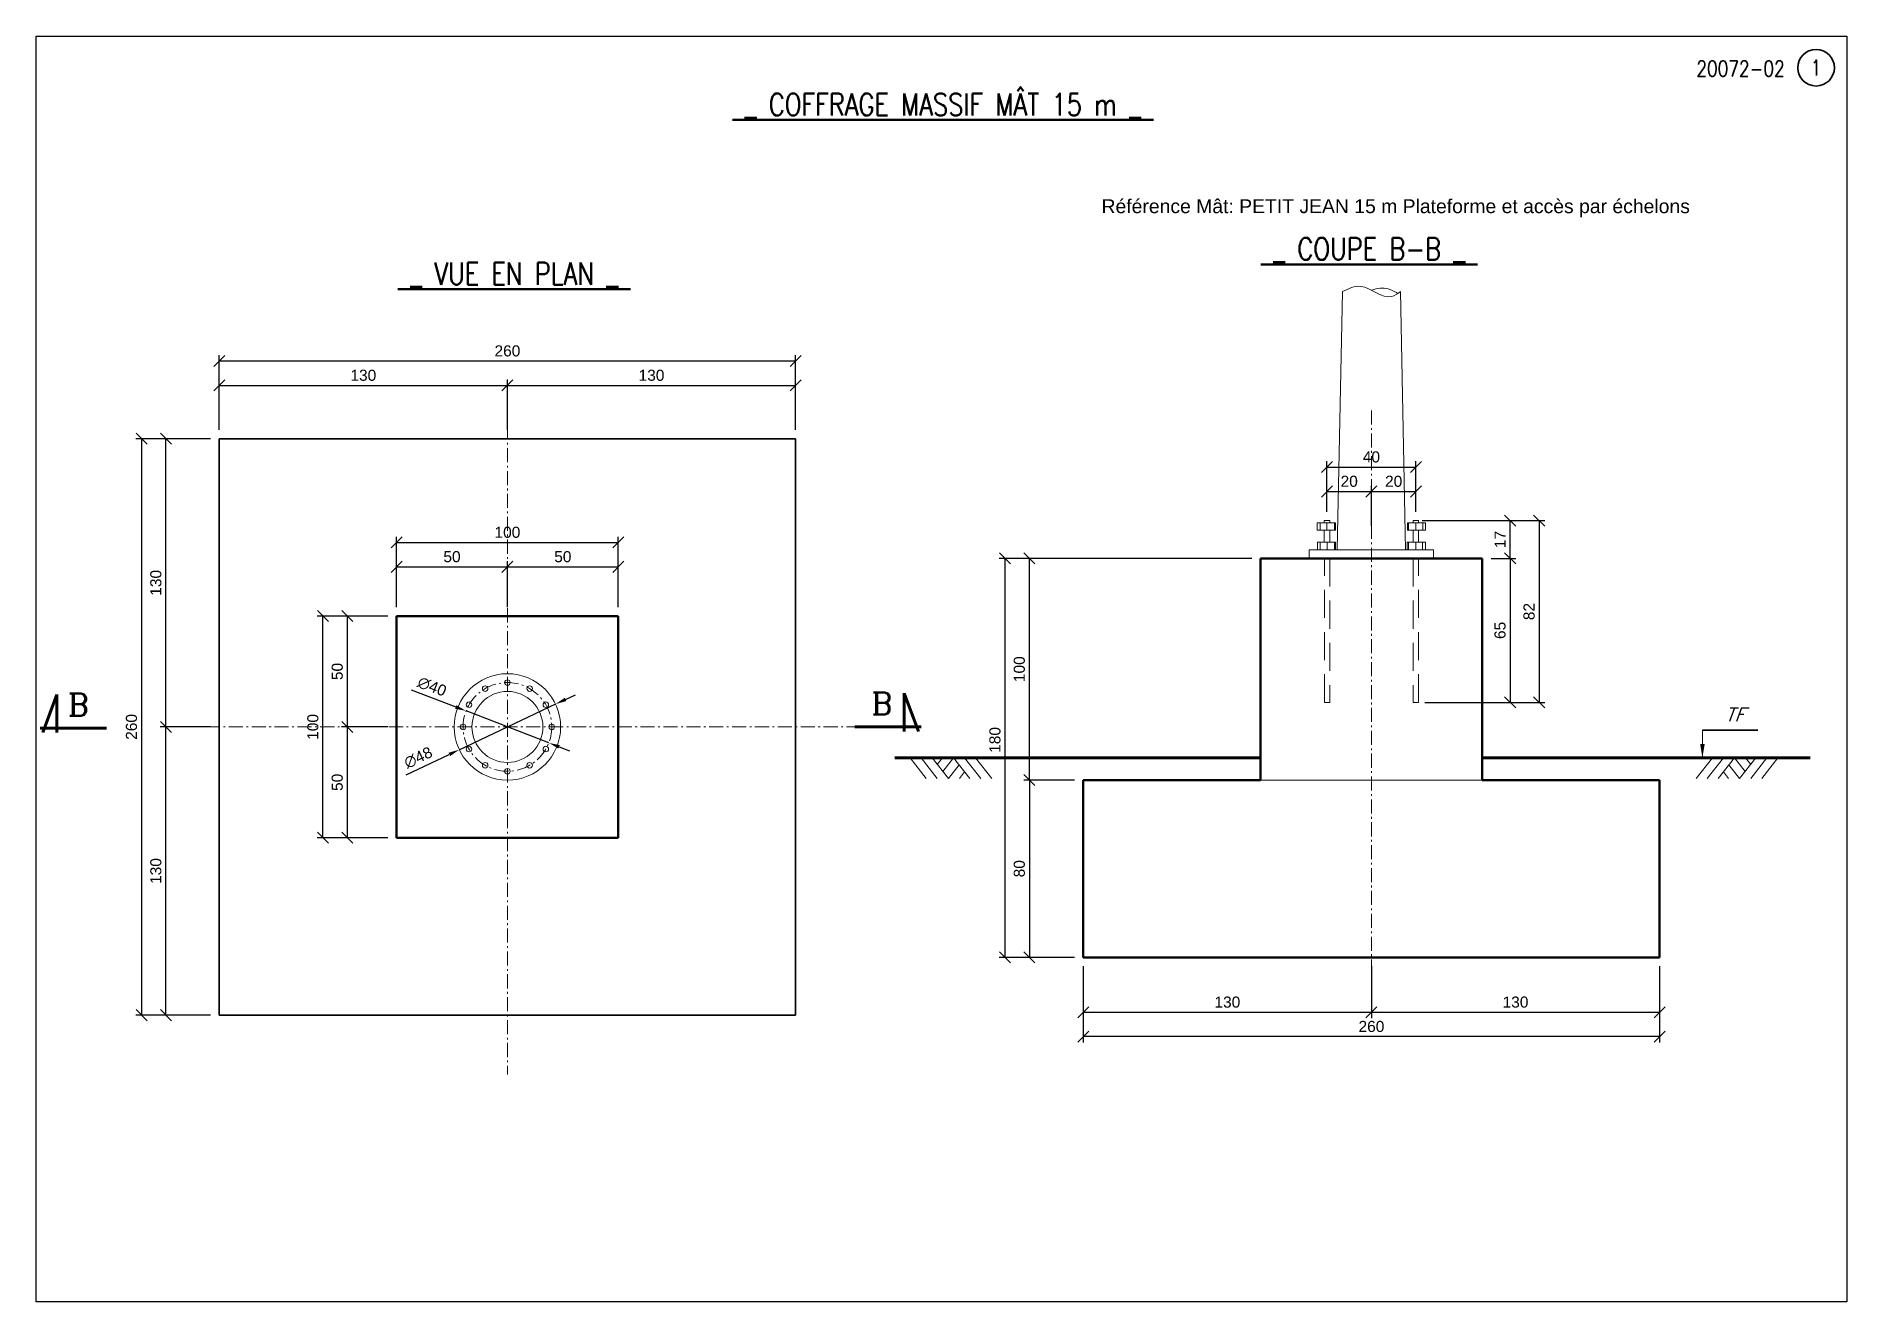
# Model space of a CAD drawing. Header units: millimetres. Extents: x 249 to 3991, y 227 to 1772.
# Drawn here: x 1540 to 2357, y 478 to 1049 of the extents above; entities that cross this region are included whole.
import ezdxf
from ezdxf.enums import TextEntityAlignment as Align

# ---------------------------------------------------------------- set-up
doc = ezdxf.new("R2010")
doc.units = ezdxf.units.MM
for name, pattern in [('AXES', [20.64, 12.7, -3.175, 1.59, -3.175]), ('CACHEX2', [19.05, 12.7, -6.35]), ('CONTINU', [0])]:
    doc.linetypes.add(name, pattern=pattern)
doc.layers.get('Defpoints').update_dxf_attribs({"color": 252})
for name, color, linetype, lineweight in [('Axes', 2, 'AXES', 18), ('Cotation', 4, 'Continuous', 20), ('Reprise', 4, 'Reprise_béton_1', 18), ('Texte_normal', 7, 'Continuous', 50), ('TEXTE_REPERE', 1, 'CONTINU', 35), ('Texte_repère', 1, 'Continuous', 35), ('Texte_titre', 3, 'Continuous', 70), ('Tirets', 5, 'CACHEX2', 18), ('Trait_fin_magenta', 6, 'Continuous', 18), ('Trait_fort', 3, 'Continuous', 70), ('Trait_moy_rouge', 1, 'Continuous', 35), ('Trait_normal', 7, 'Continuous', 50)]:
    doc.layers.add(name, color=color, linetype=linetype, lineweight=lineweight)
doc.styles.add('COMPLEX', font='complex')
doc.styles.add('ROMANS', font='romans.shx', dxfattribs={"width": 0.8})
doc.styles.add('SIMPLEX', font='simplex.shx', dxfattribs={"oblique": 20})
doc.styles.get("Standard").update_dxf_attribs({"font": 'arial.ttf'})
doc.linetypes.add('Reprise_béton_1', pattern='A,5,["|",Standard,S=1,R=-30,X=0,Y=0],-1,["|",Standard,S=1,R=30,X=0,Y=0],5,["|",Standard,S=1,R=30,X=0.5,Y=-0.866025],-0.5,["|",Standard,S=1,R=-30,X=0,Y=-0.866025],-0.5', length=12)
doc.dimstyles.new('MOST', dxfattribs={"dimtxt": 2.5, "dimasz": 2.5, "dimexe": 1.3, "dimexo": 2, "dimgap": 1, "dimtad": 0, "dimdsep": 46, "dimtxsty": 'Standard', "dimcen": 2.5, "dimclrd": 256, "dimclre": 256, "dimclrt": 1, "dimadec": 0, "dimazin": 0, "dimtfac": 1, "dimtmove": 0, "dimatfit": 3, "dimfxl": 1, "dimtolj": 1, "dimtzin": 0, "dimarcsym": 0})
doc.dimstyles.new('most20', dxfattribs={"dimscale": 2, "dimtxt": 2.5, "dimasz": 2.5, "dimexe": 1.3, "dimexo": 2, "dimgap": 1, "dimtad": 1, "dimdec": 1, "dimdsep": 46, "dimtxsty": 'Standard', "dimblk": 'OBLIQUE', "dimcen": 2.5, "dimclrt": 1, "dimazin": 2, "dimtfac": 1, "dimtdec": 1, "dimtix": 1, "dimtmove": 2, "dimatfit": 3, "dimfxl": 1, "dimtolj": 1, "dimtzin": 0, "dimarcsym": 0})

msp = doc.modelspace()

# ---------------------------------------------------------------- texts
at = {"layer": 'Cotation', "color": 1, "insert": (2021.03, 975.31), "char_height": 6.25, "width": 303.3586, "attachment_point": 1}
msp.add_mtext('\\A1;Référence Mât: PETIT JEAN 15 m Plateforme et accès par échelons', dxfattribs=at)
at = {"layer": 'Texte_normal', "style": 'ROMANS', "width": 0.8}
for s, p in [('%%U _ COFFRAGE MASSIF MÂT 15 m _ ', (1949.46, 1013.08)), ('%%U _ COUPE B-B _ ', (2141.78, 947.97)), ('%%U _ VUE EN PLAN _ ', (1756.1, 936.8))]:
    msp.add_text(s, height=10, dxfattribs=at).set_placement(p, align=Align.CENTER)
at = {"layer": 'Texte_repère', "style": 'ROMANS', "width": 0.8}
msp.add_text('20072-02', height=7, dxfattribs=at).set_placement((2329.21, 1028.65), align=Align.BOTTOM_RIGHT)
msp.add_text('1', height=7, dxfattribs=at).set_placement((2343.38, 1034.65), align=Align.MIDDLE_CENTER)

# ---------------------------------------------------------------- blocks, each defined once
blk = doc.blocks.new('_Oblique')
at = {"color": 0, "linetype": 'ByBlock', "lineweight": -2}
blk.add_line((-0.5, -0.5), (0.5, 0.5), dxfattribs=at)
blk = doc.blocks.new('*D61')
at = {"layer": 'Cotation', "color": 0, "lineweight": -2, "transparency": 16777216}
for p, q in [((1623.02, 881.31), (1623.02, 893.94)), ((1623.02, 891.34), (1753.02, 891.34)), ((1753.02, 871.31), (1753.02, 893.94))]:
    blk.add_line(p, q, dxfattribs=at)
at = {"layer": 'Defpoints', "color": 0, "transparency": 16777216}
for p in [(1753.02, 891.34), (1623.02, 877.31), (1753.02, 867.31)]:
    blk.add_point(p, dxfattribs=at)
at = {"layer": 'Cotation', "color": 0, "lineweight": -2, "transparency": 16777216, "xscale": 5, "yscale": 5, "zscale": 5, "rotation": 180}
blk.add_blockref('_Oblique', (1623.02, 891.34), dxfattribs=at)
at = {"layer": 'Cotation', "color": 0, "lineweight": -2, "transparency": 16777216, "xscale": 5, "yscale": 5, "zscale": 5}
blk.add_blockref('_Oblique', (1753.02, 891.34), dxfattribs=at)
at = {"layer": 'Cotation', "color": 1, "transparency": 16777216, "insert": (1688.02, 895.9), "char_height": 5, "attachment_point": 5}
blk.add_mtext('\\A1;130', dxfattribs=at)
blk = doc.blocks.new('*D62')
at = {"layer": 'Cotation', "color": 0, "lineweight": -2, "transparency": 16777216}
for p, q in [((1753.02, 871.31), (1753.02, 893.94)), ((1753.02, 891.34), (1883.02, 891.34)), ((1883.02, 881.31), (1883.02, 893.94))]:
    blk.add_line(p, q, dxfattribs=at)
at = {"layer": 'Defpoints', "color": 0, "transparency": 16777216}
for p in [(1883.02, 891.34), (1883.02, 877.31), (1753.02, 867.31)]:
    blk.add_point(p, dxfattribs=at)
at = {"layer": 'Cotation', "color": 0, "lineweight": -2, "transparency": 16777216, "xscale": 5, "yscale": 5, "zscale": 5, "rotation": 180}
blk.add_blockref('_Oblique', (1753.02, 891.34), dxfattribs=at)
at = {"layer": 'Cotation', "color": 0, "lineweight": -2, "transparency": 16777216, "xscale": 5, "yscale": 5, "zscale": 5}
blk.add_blockref('_Oblique', (1883.02, 891.34), dxfattribs=at)
at = {"layer": 'Cotation', "color": 1, "transparency": 16777216, "insert": (1818.02, 895.9), "char_height": 5, "attachment_point": 5}
blk.add_mtext('\\A1;130', dxfattribs=at)
blk = doc.blocks.new('*D63')
at = {"layer": 'Cotation', "color": 0, "lineweight": -2, "transparency": 16777216}
for p, q in [((1623.02, 871.31), (1623.02, 904.94)), ((1883.02, 902.34), (1623.02, 902.34)), ((1883.02, 871.31), (1883.02, 904.94))]:
    blk.add_line(p, q, dxfattribs=at)
at = {"layer": 'Defpoints', "color": 0, "transparency": 16777216}
for p in [(1623.02, 902.34), (1623.02, 867.31), (1883.02, 867.31)]:
    blk.add_point(p, dxfattribs=at)
at = {"layer": 'Cotation', "color": 0, "lineweight": -2, "transparency": 16777216, "xscale": 5, "yscale": 5, "zscale": 5, "rotation": 180}
blk.add_blockref('_Oblique', (1623.02, 902.34), dxfattribs=at)
at = {"layer": 'Cotation', "color": 0, "lineweight": -2, "transparency": 16777216, "xscale": 5, "yscale": 5, "zscale": 5}
blk.add_blockref('_Oblique', (1883.02, 902.34), dxfattribs=at)
at = {"layer": 'Cotation', "color": 1, "transparency": 16777216, "insert": (1753.02, 906.9), "char_height": 5, "attachment_point": 5}
blk.add_mtext('\\A1;260', dxfattribs=at)
blk = doc.blocks.new('*D64')
at = {"layer": 'Cotation', "color": 0, "lineweight": -2, "transparency": 16777216}
for p, q in [((1619.02, 737.31), (1596.39, 737.31)), ((1598.99, 607.31), (1598.99, 737.31)), ((1619.02, 607.31), (1596.39, 607.31))]:
    blk.add_line(p, q, dxfattribs=at)
at = {"layer": 'Defpoints', "color": 0, "transparency": 16777216}
for p in [(1598.99, 737.31), (1623.02, 737.31), (1623.02, 607.31)]:
    blk.add_point(p, dxfattribs=at)
at = {"layer": 'Cotation', "color": 0, "lineweight": -2, "transparency": 16777216, "xscale": 5, "yscale": 5, "zscale": 5}
for p, rotation in [((1598.99, 737.31), 90), ((1598.99, 607.31), 270)]:
    blk.add_blockref('_Oblique', p, dxfattribs=dict(at, rotation=rotation))
at = {"layer": 'Cotation', "color": 1, "transparency": 16777216, "insert": (1594.44, 672.31), "char_height": 5, "attachment_point": 5, "rotation": 90}
blk.add_mtext('\\A1;130', dxfattribs=at)
blk = doc.blocks.new('*D65')
at = {"layer": 'Cotation', "color": 0, "lineweight": -2, "transparency": 16777216}
for p, q in [((1619.02, 867.31), (1596.39, 867.31)), ((1598.99, 737.31), (1598.99, 867.31)), ((1619.02, 737.31), (1596.39, 737.31))]:
    blk.add_line(p, q, dxfattribs=at)
at = {"layer": 'Defpoints', "color": 0, "transparency": 16777216}
for p in [(1598.99, 867.31), (1623.02, 867.31), (1623.02, 737.31)]:
    blk.add_point(p, dxfattribs=at)
at = {"layer": 'Cotation', "color": 0, "lineweight": -2, "transparency": 16777216, "xscale": 5, "yscale": 5, "zscale": 5}
for p, rotation in [((1598.99, 867.31), 90), ((1598.99, 737.31), 270)]:
    blk.add_blockref('_Oblique', p, dxfattribs=dict(at, rotation=rotation))
at = {"layer": 'Cotation', "color": 1, "transparency": 16777216, "insert": (1594.44, 802.31), "char_height": 5, "attachment_point": 5, "rotation": 90}
blk.add_mtext('\\A1;130', dxfattribs=at)
blk = doc.blocks.new('*D66')
at = {"layer": 'Cotation', "color": 0, "lineweight": -2, "transparency": 16777216}
for p, q in [((1619.02, 867.31), (1585.39, 867.31)), ((1587.99, 867.31), (1587.99, 607.31)), ((1619.02, 607.31), (1585.39, 607.31))]:
    blk.add_line(p, q, dxfattribs=at)
at = {"layer": 'Defpoints', "color": 0, "transparency": 16777216}
for p in [(1623.02, 867.31), (1587.99, 607.31), (1623.02, 607.31)]:
    blk.add_point(p, dxfattribs=at)
at = {"layer": 'Cotation', "color": 0, "lineweight": -2, "transparency": 16777216, "xscale": 5, "yscale": 5, "zscale": 5}
for p, rotation in [((1587.99, 867.31), 90), ((1587.99, 607.31), 270)]:
    blk.add_blockref('_Oblique', p, dxfattribs=dict(at, rotation=rotation))
at = {"layer": 'Cotation', "color": 1, "transparency": 16777216, "insert": (1583.44, 737.31), "char_height": 5, "attachment_point": 5, "rotation": 90}
blk.add_mtext('\\A1;260', dxfattribs=at)
blk = doc.blocks.new('Terrain_naturel')
for p, q in [((7.3, 0), (0, -9.26)), ((12.3, 0), (5, -9.26)), ((17.3, 0), (10, -9.26)), ((17.3, 0), (22.1, -6.09)), ((26.89, 0), (19.6, -9.26)), ((22.3, 0), (24.6, -2.92)), ((31.89, 0), (24.6, -9.26)), ((36.89, 0), (29.6, -9.26)), ((12.3, -6.34), (14.6, -9.26)), ((14.8, -3.17), (19.6, -9.26))]:
    blk.add_line(p, q)
blk = doc.blocks.new('Coupe_horizontale_bas')
at = {"layer": 'Texte_titre'}
for p, q in [((-143.7, -10), (-112, 76)), ((-112, -10), (-112, 76)), ((0, 0), (-150, 0))]:
    blk.add_line(p, q, dxfattribs=at)
at = {"layer": 'Texte_titre', "style": 'COMPLEX'}
blk.add_attdef('N°', text='', height=50, dxfattribs=at).set_placement((-87, 53), align=Align.MIDDLE_LEFT)
blk = doc.blocks.new('*D50')
at = {"layer": 'Cotation', "color": 0, "lineweight": -2, "transparency": 16777216}
for p, q in [((2008.79, 713.35), (1985.91, 713.35)), ((1988.51, 713.35), (1988.51, 633.35)), ((2008.79, 633.35), (1985.91, 633.35))]:
    blk.add_line(p, q, dxfattribs=at)
at = {"layer": 'Defpoints', "color": 0, "transparency": 16777216}
for p in [(2012.79, 713.35), (1988.51, 633.35), (2012.79, 633.35)]:
    blk.add_point(p, dxfattribs=at)
at = {"layer": 'Cotation', "color": 0, "lineweight": -2, "transparency": 16777216, "xscale": 5, "yscale": 5, "zscale": 5}
for p, rotation in [((1988.51, 713.35), 90), ((1988.51, 633.35), 270)]:
    blk.add_blockref('_Oblique', p, dxfattribs=dict(at, rotation=rotation))
at = {"layer": 'Cotation', "color": 1, "transparency": 16777216, "insert": (1983.96, 673.35), "char_height": 5, "attachment_point": 5, "rotation": 90}
blk.add_mtext('\\A1;80', dxfattribs=at)
blk = doc.blocks.new('*D51')
at = {"layer": 'Cotation', "color": 0, "lineweight": -2, "transparency": 16777216}
for p, q in [((2012.79, 629.35), (2012.79, 606.01)), ((2142.79, 629.35), (2142.79, 606.01)), ((2012.79, 608.61), (2142.79, 608.61))]:
    blk.add_line(p, q, dxfattribs=at)
at = {"layer": 'Defpoints', "color": 0, "transparency": 16777216}
for p in [(2012.79, 633.35), (2142.79, 633.35), (2142.79, 608.61)]:
    blk.add_point(p, dxfattribs=at)
at = {"layer": 'Cotation', "color": 0, "lineweight": -2, "transparency": 16777216, "xscale": 5, "yscale": 5, "zscale": 5, "rotation": 180}
blk.add_blockref('_Oblique', (2012.79, 608.61), dxfattribs=at)
at = {"layer": 'Cotation', "color": 0, "lineweight": -2, "transparency": 16777216, "xscale": 5, "yscale": 5, "zscale": 5}
blk.add_blockref('_Oblique', (2142.79, 608.61), dxfattribs=at)
at = {"layer": 'Cotation', "color": 1, "transparency": 16777216, "insert": (2077.79, 613.17), "char_height": 5, "attachment_point": 5}
blk.add_mtext('\\A1;130', dxfattribs=at)
blk = doc.blocks.new('*D52')
at = {"layer": 'Cotation', "color": 0, "lineweight": -2, "transparency": 16777216}
for p, q in [((2142.79, 629.35), (2142.79, 606.01)), ((2272.79, 629.35), (2272.79, 606.01)), ((2142.79, 608.61), (2272.79, 608.61))]:
    blk.add_line(p, q, dxfattribs=at)
at = {"layer": 'Defpoints', "color": 0, "transparency": 16777216}
for p in [(2142.79, 633.35), (2272.79, 633.35), (2272.79, 608.61)]:
    blk.add_point(p, dxfattribs=at)
at = {"layer": 'Cotation', "color": 0, "lineweight": -2, "transparency": 16777216, "xscale": 5, "yscale": 5, "zscale": 5, "rotation": 180}
blk.add_blockref('_Oblique', (2142.79, 608.61), dxfattribs=at)
at = {"layer": 'Cotation', "color": 0, "lineweight": -2, "transparency": 16777216, "xscale": 5, "yscale": 5, "zscale": 5}
blk.add_blockref('_Oblique', (2272.79, 608.61), dxfattribs=at)
at = {"layer": 'Cotation', "color": 1, "transparency": 16777216, "insert": (2207.79, 613.17), "char_height": 5, "attachment_point": 5}
blk.add_mtext('\\A1;130', dxfattribs=at)
blk = doc.blocks.new('*D53')
at = {"layer": 'Cotation', "color": 0, "lineweight": -2, "transparency": 16777216}
for p, q in [((2012.79, 629.35), (2012.79, 595.01)), ((2272.79, 629.35), (2272.79, 595.01)), ((2272.79, 597.61), (2012.79, 597.61))]:
    blk.add_line(p, q, dxfattribs=at)
at = {"layer": 'Defpoints', "color": 0, "transparency": 16777216}
for p in [(2012.79, 633.35), (2272.79, 633.35), (2012.79, 597.61)]:
    blk.add_point(p, dxfattribs=at)
at = {"layer": 'Cotation', "color": 0, "lineweight": -2, "transparency": 16777216, "xscale": 5, "yscale": 5, "zscale": 5, "rotation": 180}
blk.add_blockref('_Oblique', (2012.79, 597.61), dxfattribs=at)
at = {"layer": 'Cotation', "color": 0, "lineweight": -2, "transparency": 16777216, "xscale": 5, "yscale": 5, "zscale": 5}
blk.add_blockref('_Oblique', (2272.79, 597.61), dxfattribs=at)
at = {"layer": 'Cotation', "color": 1, "transparency": 16777216, "insert": (2142.79, 602.17), "char_height": 5, "attachment_point": 5}
blk.add_mtext('\\A1;260', dxfattribs=at)
blk = doc.blocks.new('*D54')
at = {"layer": 'Cotation', "color": 0, "lineweight": -2, "transparency": 16777216}
for p, q in [((1709.57, 754.1), (1729.7, 746.32)), ((1771.68, 730.11), (1734.37, 744.52)), ((1776.34, 728.3), (1781.01, 726.5))]:
    blk.add_line(p, q, dxfattribs=at)
at = {"layer": 'Cotation', "color": 0, "transparency": 16777216}
for points in [[(1730, 747.1), (1729.4, 745.54), (1734.37, 744.52)], [(1776.65, 729.08), (1776.04, 727.53), (1771.68, 730.11)]]:
    blk.add_solid(points, dxfattribs=at)
at = {"layer": 'Defpoints', "color": 0, "transparency": 16777216}
for p in [(1734.37, 744.52), (1771.68, 730.11)]:
    blk.add_point(p, dxfattribs=at)
at = {"layer": 'Cotation', "color": 1, "transparency": 16777216, "insert": (1719, 755.49), "char_height": 5, "attachment_point": 5, "rotation": 338.87788}
blk.add_mtext('\\A1;∅40', dxfattribs=at)
blk = doc.blocks.new('*D55')
at = {"layer": 'Cotation', "color": 0, "lineweight": -2, "transparency": 16777216}
for p, q in [((1779.24, 749.72), (1783.75, 751.86)), ((1774.72, 747.58), (1731.33, 727.04)), ((1707.28, 715.66), (1726.81, 724.9))]:
    blk.add_line(p, q, dxfattribs=at)
at = {"layer": 'Cotation', "color": 0, "transparency": 16777216}
for points in [[(1778.88, 750.47), (1779.59, 748.97), (1774.72, 747.58)], [(1726.46, 725.66), (1727.17, 724.15), (1731.33, 727.04)]]:
    blk.add_solid(points, dxfattribs=at)
at = {"layer": 'Defpoints', "color": 0, "transparency": 16777216}
for p in [(1774.72, 747.58), (1731.33, 727.04)]:
    blk.add_point(p, dxfattribs=at)
at = {"layer": 'Cotation', "color": 1, "transparency": 16777216, "insert": (1712.78, 723.45), "char_height": 5, "attachment_point": 5, "rotation": 25.33355}
blk.add_mtext('\\A1;∅48', dxfattribs=at)
blk = doc.blocks.new('*D56')
at = {"layer": 'Cotation', "color": 0, "lineweight": -2, "transparency": 16777216}
for p, q in [((2122.74, 834.35), (2122.74, 846.12)), ((2122.74, 843.52), (2142.79, 843.52)), ((2142.79, 828.08), (2142.79, 846.12))]:
    blk.add_line(p, q, dxfattribs=at)
at = {"layer": 'Defpoints', "color": 0, "transparency": 16777216}
for p in [(2142.79, 843.52), (2122.74, 830.35), (2142.79, 824.08)]:
    blk.add_point(p, dxfattribs=at)
at = {"layer": 'Cotation', "color": 0, "lineweight": -2, "transparency": 16777216, "xscale": 5, "yscale": 5, "zscale": 5, "rotation": 180}
blk.add_blockref('_Oblique', (2122.74, 843.52), dxfattribs=at)
at = {"layer": 'Cotation', "color": 0, "lineweight": -2, "transparency": 16777216, "xscale": 5, "yscale": 5, "zscale": 5}
blk.add_blockref('_Oblique', (2142.79, 843.52), dxfattribs=at)
at = {"layer": 'Cotation', "color": 1, "transparency": 16777216, "insert": (2132.76, 848.08), "char_height": 5, "attachment_point": 5}
blk.add_mtext('\\A1;20', dxfattribs=at)
blk = doc.blocks.new('*D57')
at = {"layer": 'Cotation', "color": 0, "lineweight": -2, "transparency": 16777216}
for p, q in [((2196.79, 813.35), (2207.96, 813.35)), ((2205.36, 813.35), (2205.36, 748.35)), ((2166.81, 748.35), (2207.96, 748.35))]:
    blk.add_line(p, q, dxfattribs=at)
at = {"layer": 'Defpoints', "color": 0, "transparency": 16777216}
for p in [(2192.79, 813.35), (2162.81, 748.35), (2205.36, 748.35)]:
    blk.add_point(p, dxfattribs=at)
at = {"layer": 'Cotation', "color": 0, "lineweight": -2, "transparency": 16777216, "xscale": 5, "yscale": 5, "zscale": 5}
for p, rotation in [((2205.36, 813.35), 90), ((2205.36, 748.35), 270)]:
    blk.add_blockref('_Oblique', p, dxfattribs=dict(at, rotation=rotation))
at = {"layer": 'Cotation', "color": 1, "transparency": 16777216, "insert": (2200.81, 780.85), "char_height": 5, "attachment_point": 5, "rotation": 90}
blk.add_mtext('\\A1;65', dxfattribs=at)
blk = doc.blocks.new('*D58')
at = {"layer": 'Cotation', "color": 0, "lineweight": -2, "transparency": 16777216}
for p, q in [((2142.79, 828.08), (2142.79, 846.12)), ((2142.79, 843.52), (2162.84, 843.52)), ((2162.84, 834.35), (2162.84, 846.12))]:
    blk.add_line(p, q, dxfattribs=at)
at = {"layer": 'Defpoints', "color": 0, "transparency": 16777216}
for p in [(2162.84, 843.52), (2162.84, 830.35), (2142.79, 824.08)]:
    blk.add_point(p, dxfattribs=at)
at = {"layer": 'Cotation', "color": 0, "lineweight": -2, "transparency": 16777216, "xscale": 5, "yscale": 5, "zscale": 5, "rotation": 180}
blk.add_blockref('_Oblique', (2142.79, 843.52), dxfattribs=at)
at = {"layer": 'Cotation', "color": 0, "lineweight": -2, "transparency": 16777216, "xscale": 5, "yscale": 5, "zscale": 5}
blk.add_blockref('_Oblique', (2162.84, 843.52), dxfattribs=at)
at = {"layer": 'Cotation', "color": 1, "transparency": 16777216, "insert": (2152.81, 848.08), "char_height": 5, "attachment_point": 5}
blk.add_mtext('\\A1;20', dxfattribs=at)
blk = doc.blocks.new('*D59')
at = {"layer": 'Cotation', "color": 0, "lineweight": -2, "transparency": 16777216}
for p, q in [((2166.84, 830.35), (2207.96, 830.35)), ((2205.36, 813.35), (2205.36, 830.35)), ((2196.79, 813.35), (2207.96, 813.35))]:
    blk.add_line(p, q, dxfattribs=at)
at = {"layer": 'Defpoints', "color": 0, "transparency": 16777216}
for p in [(2162.84, 830.35), (2205.36, 830.35), (2192.79, 813.35)]:
    blk.add_point(p, dxfattribs=at)
at = {"layer": 'Cotation', "color": 0, "lineweight": -2, "transparency": 16777216, "xscale": 5, "yscale": 5, "zscale": 5}
for p, rotation in [((2205.36, 830.35), 90), ((2205.36, 813.35), 270)]:
    blk.add_blockref('_Oblique', p, dxfattribs=dict(at, rotation=rotation))
at = {"layer": 'Cotation', "color": 1, "transparency": 16777216, "insert": (2200.85, 821.85), "char_height": 5, "attachment_point": 5, "rotation": 90}
blk.add_mtext('\\A1;17', dxfattribs=at)
blk = doc.blocks.new('*D60')
at = {"layer": 'Cotation', "color": 0, "lineweight": -2, "transparency": 16777216}
for p, q in [((2165.6, 830.35), (2221.06, 830.35)), ((2218.46, 830.35), (2218.46, 748.35)), ((2166.81, 748.35), (2221.06, 748.35))]:
    blk.add_line(p, q, dxfattribs=at)
at = {"layer": 'Defpoints', "color": 0, "transparency": 16777216}
for p in [(2161.6, 830.35), (2162.81, 748.35), (2218.46, 748.35)]:
    blk.add_point(p, dxfattribs=at)
at = {"layer": 'Cotation', "color": 0, "lineweight": -2, "transparency": 16777216, "xscale": 5, "yscale": 5, "zscale": 5}
for p, rotation in [((2218.46, 830.35), 90), ((2218.46, 748.35), 270)]:
    blk.add_blockref('_Oblique', p, dxfattribs=dict(at, rotation=rotation))
at = {"layer": 'Cotation', "color": 1, "transparency": 16777216, "insert": (2213.91, 789.35), "char_height": 5, "attachment_point": 5, "rotation": 90}
blk.add_mtext('\\A1;82', dxfattribs=at)
blk = doc.blocks.new('*D49')
at = {"layer": 'Cotation', "color": 0, "lineweight": -2, "transparency": 16777216}
for p, q in [((2122.74, 834.35), (2122.74, 857.12)), ((2122.74, 854.52), (2162.84, 854.52)), ((2162.84, 834.35), (2162.84, 857.12))]:
    blk.add_line(p, q, dxfattribs=at)
at = {"layer": 'Defpoints', "color": 0, "transparency": 16777216}
for p in [(2162.84, 854.52), (2122.74, 830.35), (2162.84, 830.35)]:
    blk.add_point(p, dxfattribs=at)
at = {"layer": 'Cotation', "color": 0, "lineweight": -2, "transparency": 16777216, "xscale": 5, "yscale": 5, "zscale": 5, "rotation": 180}
blk.add_blockref('_Oblique', (2122.74, 854.52), dxfattribs=at)
at = {"layer": 'Cotation', "color": 0, "lineweight": -2, "transparency": 16777216, "xscale": 5, "yscale": 5, "zscale": 5}
blk.add_blockref('_Oblique', (2162.84, 854.52), dxfattribs=at)
at = {"layer": 'Cotation', "color": 1, "transparency": 16777216, "insert": (2142.79, 859.08), "char_height": 5, "attachment_point": 5}
blk.add_mtext('\\A1;40', dxfattribs=at)
blk = doc.blocks.new('*D89')
at = {"layer": 'Cotation', "color": 0, "lineweight": -2, "transparency": 16777216}
for p, q in [((2088.79, 813.35), (1985.91, 813.35)), ((1988.51, 713.35), (1988.51, 813.35)), ((2008.79, 713.35), (1985.91, 713.35))]:
    blk.add_line(p, q, dxfattribs=at)
at = {"layer": 'Defpoints', "color": 0, "transparency": 16777216}
for p in [(1988.51, 813.35), (2092.79, 813.35), (2012.79, 713.35)]:
    blk.add_point(p, dxfattribs=at)
at = {"layer": 'Cotation', "color": 0, "lineweight": -2, "transparency": 16777216, "xscale": 5, "yscale": 5, "zscale": 5}
for p, rotation in [((1988.51, 813.35), 90), ((1988.51, 713.35), 270)]:
    blk.add_blockref('_Oblique', p, dxfattribs=dict(at, rotation=rotation))
at = {"layer": 'Cotation', "color": 1, "transparency": 16777216, "insert": (1983.96, 763.35), "char_height": 5, "attachment_point": 5, "rotation": 90}
blk.add_mtext('\\A1;100', dxfattribs=at)
blk = doc.blocks.new('*D90')
at = {"layer": 'Cotation', "color": 0, "lineweight": -2, "transparency": 16777216}
for p, q in [((2088.79, 813.35), (1974.91, 813.35)), ((1977.51, 633.35), (1977.51, 813.35)), ((2008.79, 633.35), (1974.91, 633.35))]:
    blk.add_line(p, q, dxfattribs=at)
at = {"layer": 'Defpoints', "color": 0, "transparency": 16777216}
for p in [(1977.51, 813.35), (2092.79, 813.35), (2012.79, 633.35)]:
    blk.add_point(p, dxfattribs=at)
at = {"layer": 'Cotation', "color": 0, "lineweight": -2, "transparency": 16777216, "xscale": 5, "yscale": 5, "zscale": 5}
for p, rotation in [((1977.51, 813.35), 90), ((1977.51, 633.35), 270)]:
    blk.add_blockref('_Oblique', p, dxfattribs=dict(at, rotation=rotation))
at = {"layer": 'Cotation', "color": 1, "transparency": 16777216, "insert": (1972.96, 731.44), "char_height": 5, "attachment_point": 5, "rotation": 90}
blk.add_mtext('\\A1;180', dxfattribs=at)
blk = doc.blocks.new('*D127')
at = {"layer": 'Cotation', "color": 0, "lineweight": -2, "transparency": 16777216}
for p, q in [((1703.02, 791.31), (1703.02, 812.12)), ((1703.02, 809.52), (1753.02, 809.52)), ((1753.02, 791.31), (1753.02, 812.12))]:
    blk.add_line(p, q, dxfattribs=at)
at = {"layer": 'Defpoints', "color": 0, "transparency": 16777216}
for p in [(1753.02, 809.52), (1703.02, 787.31), (1753.02, 787.31)]:
    blk.add_point(p, dxfattribs=at)
at = {"layer": 'Cotation', "color": 0, "lineweight": -2, "transparency": 16777216, "xscale": 5, "yscale": 5, "zscale": 5, "rotation": 180}
blk.add_blockref('_Oblique', (1703.02, 809.52), dxfattribs=at)
at = {"layer": 'Cotation', "color": 0, "lineweight": -2, "transparency": 16777216, "xscale": 5, "yscale": 5, "zscale": 5}
blk.add_blockref('_Oblique', (1753.02, 809.52), dxfattribs=at)
at = {"layer": 'Cotation', "color": 1, "transparency": 16777216, "insert": (1728.02, 814.08), "char_height": 5, "attachment_point": 5}
blk.add_mtext('\\A1;50', dxfattribs=at)
blk = doc.blocks.new('*D128')
at = {"layer": 'Cotation', "color": 0, "lineweight": -2, "transparency": 16777216}
for p, q in [((1703.02, 791.31), (1703.02, 823.12)), ((1703.02, 820.52), (1803.02, 820.52)), ((1803.02, 791.31), (1803.02, 823.12))]:
    blk.add_line(p, q, dxfattribs=at)
at = {"layer": 'Defpoints', "color": 0, "transparency": 16777216}
for p in [(1803.02, 820.52), (1703.02, 787.31), (1803.02, 787.31)]:
    blk.add_point(p, dxfattribs=at)
at = {"layer": 'Cotation', "color": 0, "lineweight": -2, "transparency": 16777216, "xscale": 5, "yscale": 5, "zscale": 5, "rotation": 180}
blk.add_blockref('_Oblique', (1703.02, 820.52), dxfattribs=at)
at = {"layer": 'Cotation', "color": 0, "lineweight": -2, "transparency": 16777216, "xscale": 5, "yscale": 5, "zscale": 5}
blk.add_blockref('_Oblique', (1803.02, 820.52), dxfattribs=at)
at = {"layer": 'Cotation', "color": 1, "transparency": 16777216, "insert": (1753.02, 825.08), "char_height": 5, "attachment_point": 5}
blk.add_mtext('\\A1;100', dxfattribs=at)
blk = doc.blocks.new('*D129')
at = {"layer": 'Cotation', "color": 0, "lineweight": -2, "transparency": 16777216}
for p, q in [((1753.02, 791.31), (1753.02, 812.12)), ((1753.02, 809.52), (1803.02, 809.52)), ((1803.02, 791.31), (1803.02, 812.12))]:
    blk.add_line(p, q, dxfattribs=at)
at = {"layer": 'Defpoints', "color": 0, "transparency": 16777216}
for p in [(1803.02, 809.52), (1753.02, 787.31), (1803.02, 787.31)]:
    blk.add_point(p, dxfattribs=at)
at = {"layer": 'Cotation', "color": 0, "lineweight": -2, "transparency": 16777216, "xscale": 5, "yscale": 5, "zscale": 5, "rotation": 180}
blk.add_blockref('_Oblique', (1753.02, 809.52), dxfattribs=at)
at = {"layer": 'Cotation', "color": 0, "lineweight": -2, "transparency": 16777216, "xscale": 5, "yscale": 5, "zscale": 5}
blk.add_blockref('_Oblique', (1803.02, 809.52), dxfattribs=at)
at = {"layer": 'Cotation', "color": 1, "transparency": 16777216, "insert": (1778.02, 814.08), "char_height": 5, "attachment_point": 5}
blk.add_mtext('\\A1;50', dxfattribs=at)
blk = doc.blocks.new('*D133')
at = {"layer": 'Cotation', "color": 0, "lineweight": -2, "transparency": 16777216}
for p, q in [((1699.02, 737.31), (1678.21, 737.31)), ((1680.81, 687.31), (1680.81, 737.31)), ((1699.02, 687.31), (1678.21, 687.31))]:
    blk.add_line(p, q, dxfattribs=at)
at = {"layer": 'Defpoints', "color": 0, "transparency": 16777216}
for p in [(1680.81, 737.31), (1703.02, 737.31), (1703.02, 687.31)]:
    blk.add_point(p, dxfattribs=at)
at = {"layer": 'Cotation', "color": 0, "lineweight": -2, "transparency": 16777216, "xscale": 5, "yscale": 5, "zscale": 5}
for p, rotation in [((1680.81, 737.31), 90), ((1680.81, 687.31), 270)]:
    blk.add_blockref('_Oblique', p, dxfattribs=dict(at, rotation=rotation))
at = {"layer": 'Cotation', "color": 1, "transparency": 16777216, "insert": (1676.26, 712.31), "char_height": 5, "attachment_point": 5, "rotation": 90}
blk.add_mtext('\\A1;50', dxfattribs=at)
blk = doc.blocks.new('*D134')
at = {"layer": 'Cotation', "color": 0, "lineweight": -2, "transparency": 16777216}
for p, q in [((1699.02, 787.31), (1667.21, 787.31)), ((1669.81, 687.31), (1669.81, 787.31)), ((1699.02, 687.31), (1667.21, 687.31))]:
    blk.add_line(p, q, dxfattribs=at)
at = {"layer": 'Defpoints', "color": 0, "transparency": 16777216}
for p in [(1669.81, 787.31), (1703.02, 787.31), (1703.02, 687.31)]:
    blk.add_point(p, dxfattribs=at)
at = {"layer": 'Cotation', "color": 0, "lineweight": -2, "transparency": 16777216, "xscale": 5, "yscale": 5, "zscale": 5}
for p, rotation in [((1669.81, 787.31), 90), ((1669.81, 687.31), 270)]:
    blk.add_blockref('_Oblique', p, dxfattribs=dict(at, rotation=rotation))
at = {"layer": 'Cotation', "color": 1, "transparency": 16777216, "insert": (1665.26, 737.31), "char_height": 5, "attachment_point": 5, "rotation": 90}
blk.add_mtext('\\A1;100', dxfattribs=at)
blk = doc.blocks.new('*D135')
at = {"layer": 'Cotation', "color": 0, "lineweight": -2, "transparency": 16777216}
for p, q in [((1699.02, 787.31), (1678.21, 787.31)), ((1680.81, 737.31), (1680.81, 787.31)), ((1699.02, 737.31), (1678.21, 737.31))]:
    blk.add_line(p, q, dxfattribs=at)
at = {"layer": 'Defpoints', "color": 0, "transparency": 16777216}
for p in [(1680.81, 787.31), (1703.02, 787.31), (1703.02, 737.31)]:
    blk.add_point(p, dxfattribs=at)
at = {"layer": 'Cotation', "color": 0, "lineweight": -2, "transparency": 16777216, "xscale": 5, "yscale": 5, "zscale": 5}
for p, rotation in [((1680.81, 787.31), 90), ((1680.81, 737.31), 270)]:
    blk.add_blockref('_Oblique', p, dxfattribs=dict(at, rotation=rotation))
at = {"layer": 'Cotation', "color": 1, "transparency": 16777216, "insert": (1676.26, 762.31), "char_height": 5, "attachment_point": 5, "rotation": 90}
blk.add_mtext('\\A1;50', dxfattribs=at)
blk = doc.blocks.new('Niveau_coupe')
at = {"layer": 'TEXTE_REPERE'}
for p, q in [((0, 50), (100, 50)), ((-50, 0), (50, 0))]:
    blk.add_line(p, q, dxfattribs=at)
at = {"layer": 'TEXTE_REPERE', "style": 'SIMPLEX', "oblique": 20}
blk.add_attdef('ARASE', text='', height=25, dxfattribs=at).set_placement((58.3, 58), align=Align.BOTTOM_CENTER)
at = {"layer": 'TEXTE_REPERE'}
blk.add_leader([(0, 0), (0, 50)], dimstyle='MOST', override={"dimasz": 25}, dxfattribs=at)

# ---------------------------------------------------------------- dimensions: what is measured, and where the dimension line sits
at = {"layer": 'Cotation'}
for base, p1, p2, picture, middle in [((1623.02, 902.34), (1883.02, 867.31), (1623.02, 867.31), '*D63', (1753.02, 906.9)), ((1753.02, 891.34), (1623.02, 877.31), (1753.02, 867.31), '*D61', (1688.02, 895.9)), ((1883.02, 891.34), (1753.02, 867.31), (1883.02, 877.31), '*D62', (1818.02, 895.9)), ((2142.7879, 843.5246), (2122.7394, 830.3519), (2142.7879, 824.0764), '*D56', (2132.7637, 848.0775)), ((2162.8365, 843.5246), (2142.7879, 824.0764), (2162.8365, 830.3519), '*D58', (2152.8122, 848.0775)), ((1803.02, 820.52), (1703.02, 787.31), (1803.02, 787.31), '*D128', (1753.02, 825.08)), ((1753.02, 809.52), (1703.02, 787.31), (1753.02, 787.31), '*D127', (1728.02, 814.08)), ((1803.02, 809.52), (1753.02, 787.31), (1803.02, 787.31), '*D129', (1778.02, 814.08)), ((2142.79, 608.61), (2012.79, 633.35), (2142.79, 633.35), '*D51', (2077.79, 613.17)), ((2012.79, 597.61), (2272.79, 633.35), (2012.79, 633.35), '*D53', (2142.79, 602.17)), ((2272.79, 608.61), (2142.79, 633.35), (2272.79, 633.35), '*D52', (2207.79, 613.17))]:
    dim = msp.add_linear_dim(base=base, p1=p1, p2=p2, dimstyle='most20', dxfattribs=at)
    dim.commit()
    dim.dimension.update_dxf_attribs({"geometry": picture, "text_midpoint": middle})
for base, p1, p2, picture, middle in [((1587.99, 607.31), (1623.02, 867.31), (1623.02, 607.31), '*D66', (1583.44, 737.31)), ((1598.99, 867.31), (1623.02, 737.31), (1623.02, 867.31), '*D65', (1594.44, 802.31)), ((2218.46, 748.35), (2161.6, 830.35), (2162.81, 748.35), '*D60', (2213.91, 789.35)), ((2205.36, 830.35), (2192.79, 813.35), (2162.84, 830.35), '*D59', (2200.85, 821.85)), ((1988.51, 813.35), (2012.79, 713.35), (2092.79, 813.35), '*D89', (1983.96, 763.35)), ((2205.36, 748.35), (2192.79, 813.35), (2162.81, 748.35), '*D57', (2200.81, 780.85)), ((1669.81, 787.31), (1703.02, 687.31), (1703.02, 787.31), '*D134', (1665.26, 737.31)), ((1680.81, 787.31), (1703.02, 737.31), (1703.02, 787.31), '*D135', (1676.26, 762.31)), ((1598.99, 737.31), (1623.02, 607.31), (1623.02, 737.31), '*D64', (1594.44, 672.31)), ((1680.81, 737.31), (1703.02, 687.31), (1703.02, 737.31), '*D133', (1676.26, 712.31)), ((1988.51, 633.35), (2012.79, 713.35), (2012.79, 633.35), '*D50', (1983.96, 673.35))]:
    dim = msp.add_linear_dim(base=base, p1=p1, p2=p2, angle=90, dimstyle='most20', dxfattribs=at)
    dim.commit()
    dim.dimension.update_dxf_attribs({"geometry": picture, "text_midpoint": middle})
dim = msp.add_linear_dim(base=(2162.84, 854.52), p1=(2122.74, 830.35), p2=(2162.84, 830.35), text='40', dimstyle='most20', dxfattribs=at)
dim.commit()
dim.dimension.update_dxf_attribs({"geometry": '*D49', "text_midpoint": (2142.79, 859.08)})
dim = msp.add_linear_dim(base=(1977.51, 813.35), p1=(2012.79, 633.35), p2=(2092.79, 813.35), angle=90, dimstyle='most20', dxfattribs=at)
dim.commit()
dim.dimension.update_dxf_attribs({"geometry": '*D90', "text_midpoint": (1972.96, 731.44), "dimtype": 160})
for p1, p2, picture, middle in [((1771.68, 730.11), (1734.37, 744.52), '*D54', (1719, 755.49)), ((1774.72, 747.58), (1731.33, 727.04), '*D55', (1712.78, 723.45))]:
    dim = msp.add_diameter_dim_2p(p1=p1, p2=p2, dimstyle='most20', override={"dimsah": 1}, dxfattribs=at)
    dim.commit()
    dim.dimension.update_dxf_attribs({"geometry": picture, "text_midpoint": middle})

# ---------------------------------------------------------------- linework, layer by layer
at = {"layer": 'Axes', "ltscale": 0.5}
for p, q in [((1753.02, 894.03), (1753.02, 580.6)), ((2142.79, 880.06), (2142.79, 608.61)), ((1596.37, 737.31), (1909.67, 737.31))]:
    msp.add_line(p, q, dxfattribs=at)
msp.add_circle((1753.02, 737.31), 20, dxfattribs=at)
at = {"layer": 'Defpoints'}
msp.add_lwpolyline([(1540.45, 1048.87), (2357.22, 1048.87), (2357.22, 478), (1540.45, 478)], close=True, dxfattribs=at)
at = {"layer": 'Reprise', "ltscale": 2}
msp.add_line((2092.79, 713.35), (2192.79, 713.35), dxfattribs=at)
at = {"layer": 'Texte_repère'}
msp.add_circle((2343.38, 1034.65), 8.25, dxfattribs=at)
at = {"layer": 'Tirets'}
for p, q in [((2121.54, 748.35), (2121.54, 813.35)), ((2124.04, 813.35), (2124.04, 748.35)), ((2161.54, 813.35), (2161.54, 748.35)), ((2164.04, 748.35), (2164.04, 813.35)), ((2124.04, 748.35), (2121.54, 748.35)), ((2161.54, 748.35), (2164.04, 748.35))]:
    msp.add_line(p, q, dxfattribs=at)
at = {"layer": 'Trait_fin_magenta'}
for p, q in [((2129.74, 933.74), (2127.4, 817.24)), ((2155.9, 933.74), (2158.17, 817.24)), ((2119.65, 829.42), (2119.65, 826)), ((2121.51, 830.35), (2123.97, 830.35)), ((2121.51, 830.35), (2121.51, 829.42)), ((2121.51, 826), (2121.51, 820.67)), ((2122.74, 829.42), (2122.74, 826)), ((2123.97, 830.35), (2123.97, 829.42)), ((2123.97, 826), (2123.97, 820.67)), ((2126.07, 829.42), (2126.07, 826)), ((2159.51, 829.42), (2159.51, 826)), ((2164.07, 830.35), (2161.6, 830.35)), ((2161.6, 830.35), (2161.6, 829.42)), ((2161.6, 826), (2161.6, 820.67)), ((2162.84, 829.42), (2162.84, 826)), ((2164.07, 830.35), (2164.07, 829.42)), ((2164.07, 826), (2164.07, 820.67)), ((2165.93, 829.42), (2165.93, 826)), ((2114.74, 817.15), (2114.74, 813.27)), ((2119.69, 820.67), (2119.69, 817.24)), ((2122.79, 820.67), (2122.79, 817.24)), ((2126.12, 820.67), (2126.12, 817.24)), ((2159.46, 820.67), (2159.46, 817.24)), ((2162.79, 820.67), (2162.79, 817.24)), ((2165.88, 820.67), (2165.88, 817.24)), ((2170.79, 817.24), (2170.79, 813.35)), ((2114.74, 813.35), (2170.79, 813.35))]:
    msp.add_line(p, q, dxfattribs=at)
for points in [[(2118.36, 829.42), (2126.56, 829.42), (2126.56, 826), (2118.36, 826)], [(2167.22, 829.42), (2159.02, 829.42), (2159.02, 826), (2167.22, 826)], [(2114.74, 817.24), (2170.79, 817.24), (2170.79, 813.35), (2114.74, 813.35)], [(2118.41, 820.67), (2126.6, 820.67), (2126.6, 817.24), (2118.41, 817.24)], [(2167.17, 820.67), (2158.97, 820.67), (2158.97, 817.24), (2167.17, 817.24)]]:
    msp.add_lwpolyline(points, close=True, dxfattribs=at)
at = {"layer": 'Trait_fin_magenta', "ltscale": 0.25}
for radius in [24, 16]:
    msp.add_circle((1753.02, 737.31), radius, dxfattribs=at)
at = {"layer": 'Trait_fin_magenta'}
for centre in [(1742.99, 754.61), (1753.02, 757.31), (1763.06, 754.61), (1735.7, 747.31), (1770.35, 747.31), (1733.02, 737.31), (1773.02, 737.31), (1735.7, 727.31), (1770.35, 727.31), (1742.99, 720.01), (1763.06, 720.01), (1753.02, 717.31), (1753.02, 717.31)]:
    msp.add_circle(centre, 1.25, dxfattribs=at)
msp.add_spline([(2129.74, 933.74), (2137.97, 936.04), (2151.86, 931.42), (2155.96, 933.74)], degree=3, dxfattribs=at)
msp.add_open_spline([(2154.69, 932.83), (2154.47, 932.95), (2154.26, 933.08), (2154.05, 933.21), (2154.04, 933.21), (2154.04, 933.21), (2154.04, 933.21), (2152.81, 933.94), (2149.28, 935.82), (2145.42, 935.15), (2142.86, 934.3)], degree=3, knots=[0.571513, 0.571513, 0.571513, 0.571513, 1.694627, 1.694627, 1.694627, 1.709548, 1.709548, 1.709548, 8.142322, 20.07693, 20.07693, 20.07693, 20.07693], dxfattribs=at)
at = {"layer": 'Trait_fort'}
for p, q in [((1927.74, 723.35), (2092.79, 723.35)), ((2192.79, 723.35), (2340.73, 723.35))]:
    msp.add_line(p, q, dxfattribs=at)
at = {"layer": 'Trait_moy_rouge'}
for p, q in [((1623.02, 867.31), (1883.02, 867.31)), ((1623.02, 607.31), (1623.02, 867.31)), ((1883.02, 867.31), (1883.02, 607.31)), ((1883.02, 607.31), (1623.02, 607.31))]:
    msp.add_line(p, q, dxfattribs=at)
at = {"layer": 'Trait_normal'}
for p, q in [((2092.79, 713.35), (2092.79, 813.35)), ((2092.79, 813.35), (2192.79, 813.35)), ((2192.79, 813.35), (2192.79, 713.35)), ((1703.02, 787.31), (1803.02, 787.31)), ((1703.02, 687.31), (1703.02, 787.31)), ((1803.02, 787.31), (1803.02, 687.31)), ((2012.79, 713.35), (2012.79, 633.35)), ((2092.79, 713.35), (2012.79, 713.35)), ((2272.79, 713.35), (2192.79, 713.35)), ((2272.79, 633.35), (2272.79, 713.35)), ((1803.02, 687.31), (1703.02, 687.31)), ((2012.79, 633.35), (2272.79, 633.35))]:
    msp.add_line(p, q, dxfattribs=at)

# ---------------------------------------------------------------- block references
at = {"layer": 'Cotation'}
for name, p, xscale, yscale, zscale, values in [('Coupe_horizontale_bas', (1572.19, 736.75), 0.2, 0.2, 0.2, {'N°': 'B'}), ('Niveau_coupe', (2292.1, 723.35), 0.25, 0.25, 0.25, {'ARASE': 'TF'})]:
    msp.add_blockref(name, p, dxfattribs=dict(at, xscale=xscale, yscale=yscale, zscale=zscale)).add_auto_attribs(values)
ref = msp.add_blockref('Coupe_horizontale_bas', (1909.67, 737.31), dxfattribs=dict(at, xscale=-0.2, yscale=0.2, zscale=0.2))
ref.add_attrib('N°', 'B', dxfattribs={"layer": 'Texte_titre', "height": 10, "style": 'COMPLEX'}).set_placement((1917.29, 747.91), align=Align.MIDDLE_LEFT)
at = {"layer": 'Trait_fin_magenta', "xscale": -1}
msp.add_blockref('Terrain_naturel', (1971.55, 723.35), dxfattribs=at)
at = {"layer": 'Trait_fin_magenta'}
msp.add_blockref('Terrain_naturel', (2289.27, 723.35), dxfattribs=at)

msp.set_redraw_order([(e.dxf.handle, doc.entitydb.next_handle()) for e in msp.query("TEXT MTEXT ATTDEF DIMENSION ARC_DIMENSION")])  # texts and dimensions are drawn at this point

doc.saveas('drawing.dxf')
